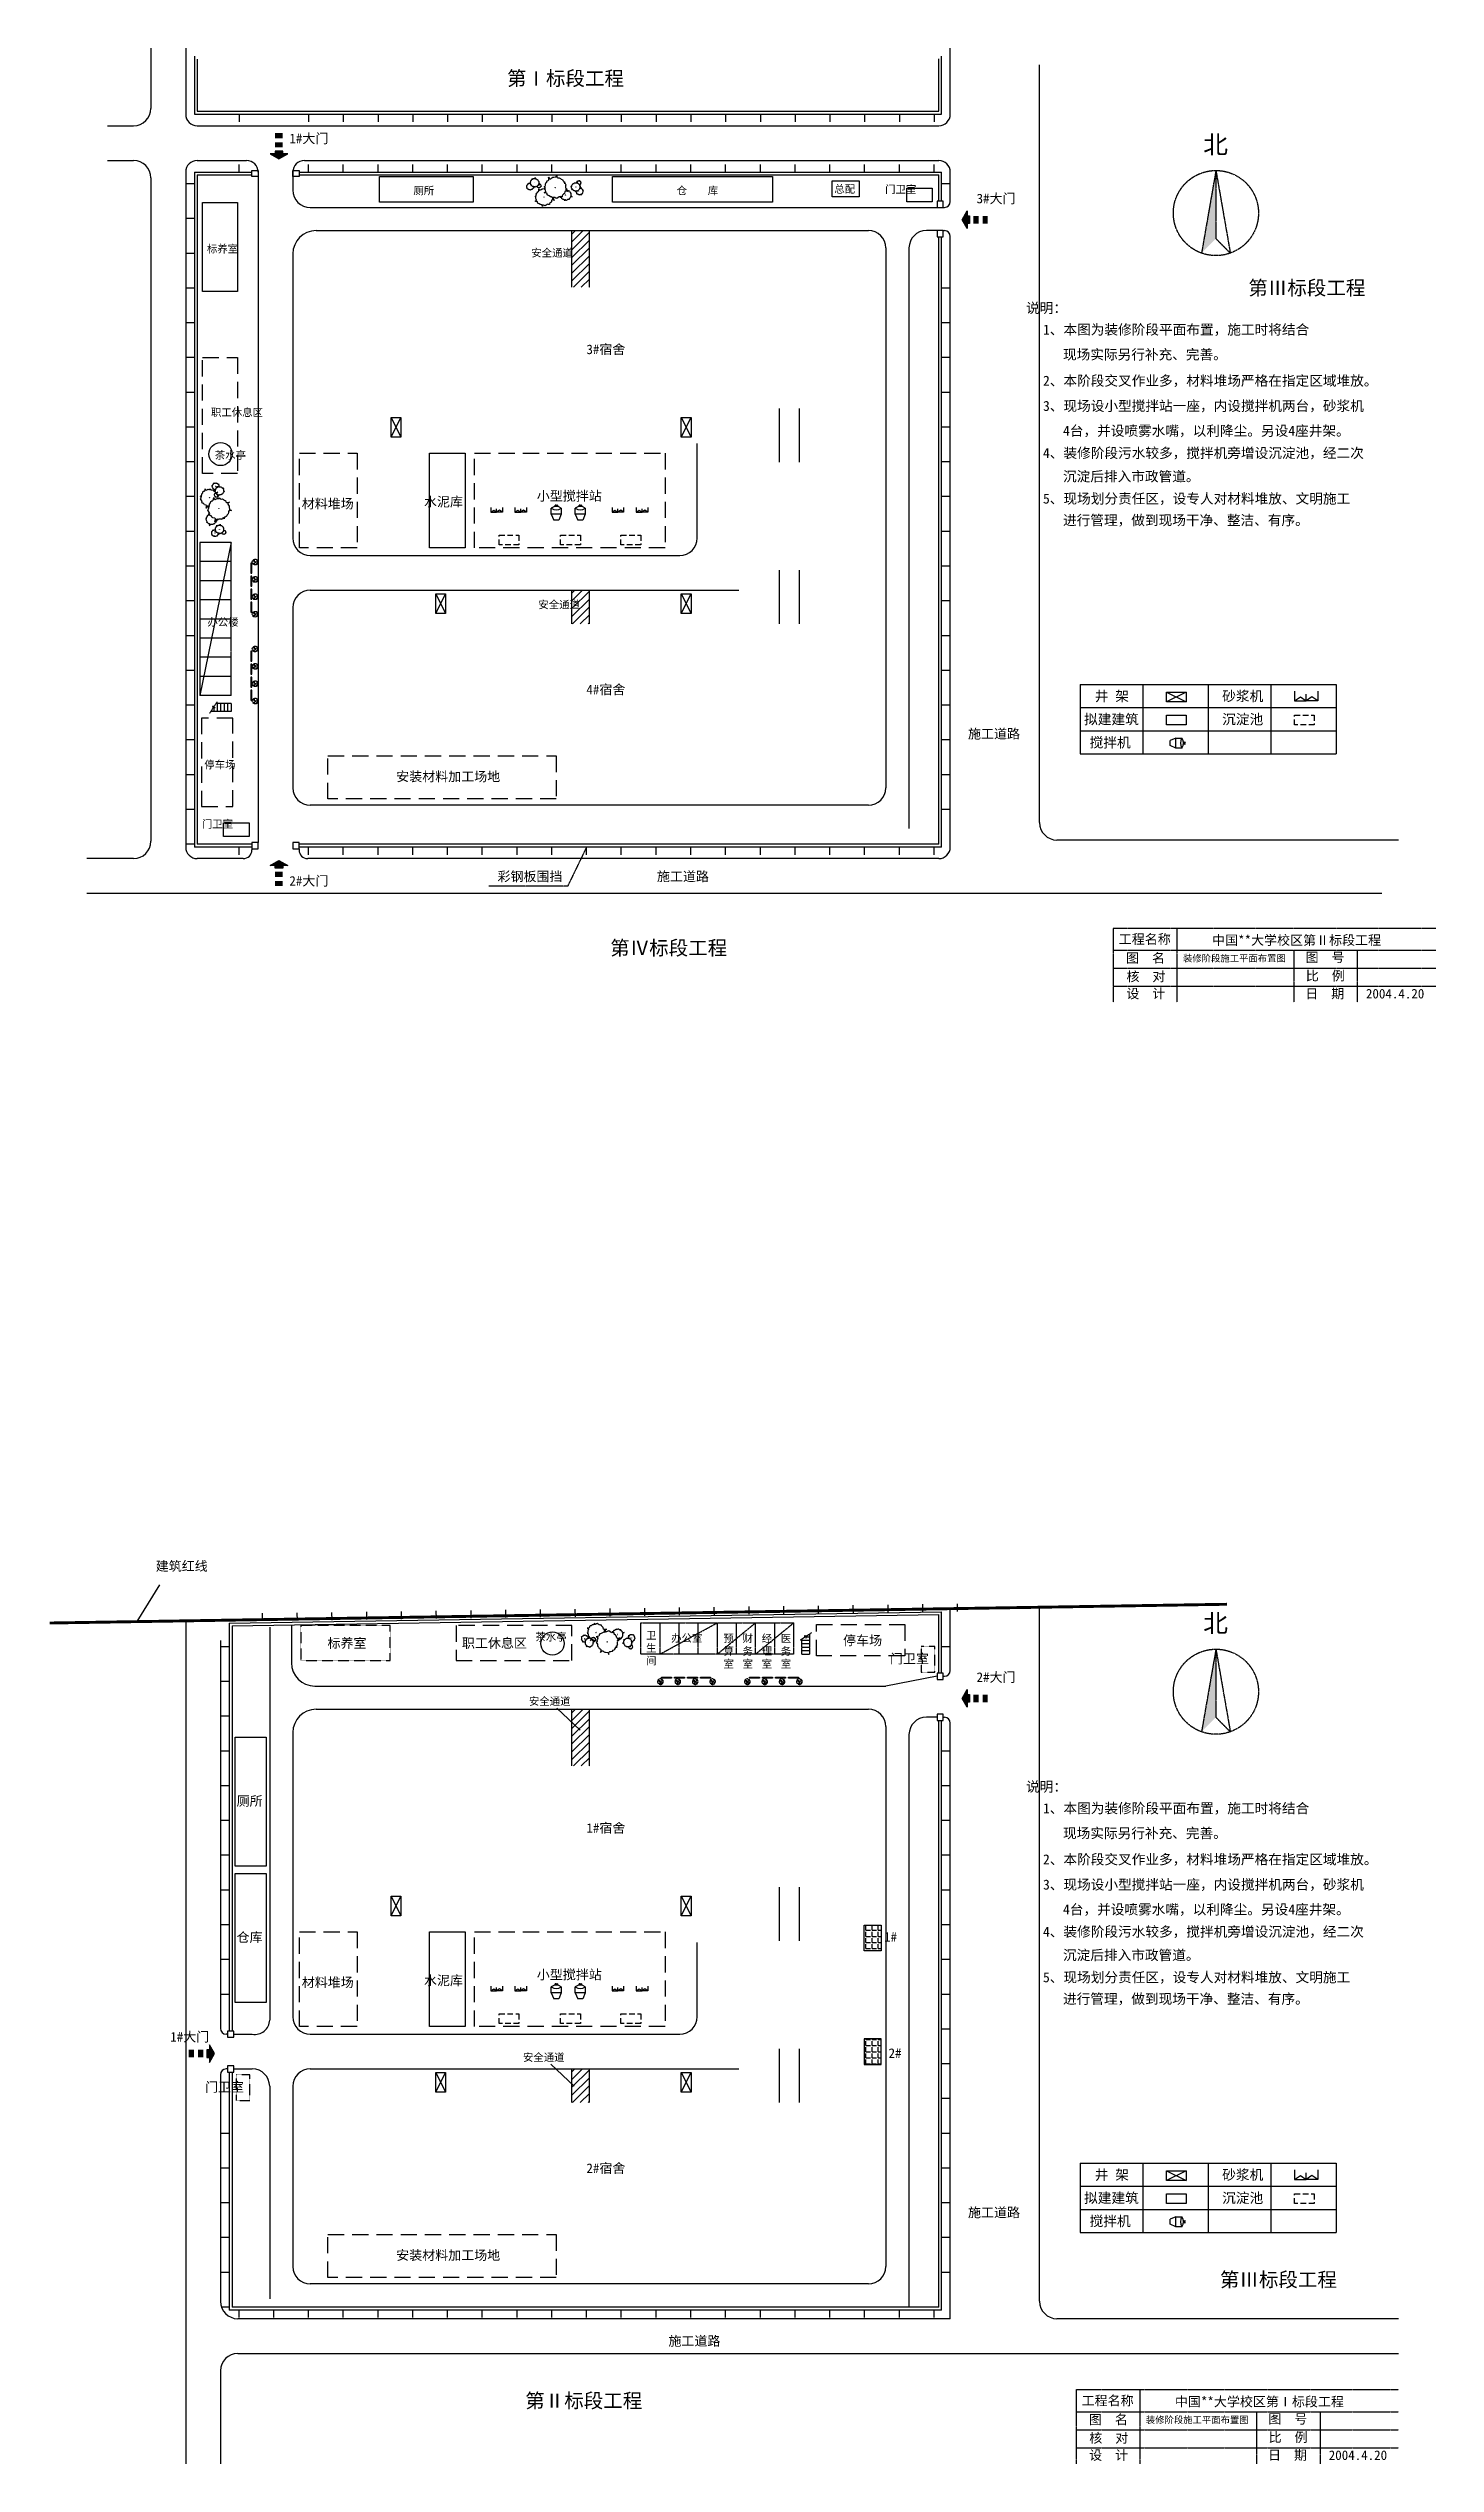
# Model space of a CAD drawing. Extents: x -109435 to 1065231, y 80891 to 497838.
# Drawn here: x 234788 to 474305, y 80891 to 497838 of the extents above; entities that cross this region are included whole.
import ezdxf

# ---------------------------------------------------------------- set-up
doc = ezdxf.new("R2010")
doc.units = 0
for name, pattern in [('CENTER', [50.8, 31.75, -6.35, 6.35, -6.35]), ('DASHED', [19.05, 12.7, -6.35]), ('DASHED2', [9.525, 6.35, -3.175])]:
    doc.linetypes.add(name, pattern=pattern)
doc.layers.get('0').update_dxf_attribs({"linetype": 'CONTINUOUS'})
for name, color, linetype in [('LAYER3', 3, 'CONTINUOUS'), ('周边', 7, 'CONTINUOUS'), ('围墙', 7, 'CONTINUOUS'), ('堆场', 7, 'DASHED'), ('塔吊机械', 1, 'CONTINUOUS'), ('墙基线', 7, 'CONTINUOUS'), ('标注', 7, 'CONTINUOUS'), ('绿化', 3, 'CONTINUOUS'), ('道路', 8, 'CONTINUOUS')]:
    doc.layers.add(name, color=color, linetype=linetype)
doc.styles.add('文字', font='SimSun.ttf')
pattern_1 = [(0, (-552362.3, -1137769.5), (0, 1047.75), [762, -285.75]), (90, (-552362.3, -1137769.5), (-1047.75, 6e-14), [762, -285.75])]
pattern_2 = [(45, (-208139.7, -882519.9), (-673.5192, 673.5192), [])]
pattern_3 = [(45, (-208139.7, -1137769.5), (-673.5192, 673.5192), [])]

msp = doc.modelspace()

# ---------------------------------------------------------------- texts
at = {"linetype": 'CENTER', "style": '文字'}
for s, height, p in [('第Ⅰ标段工程', 2468.38, (313968, 491415.3)), ('1#大门', 1645.59, (276403.4, 481453.9)), ('北', 3134.4, (434165.3, 479645)), ('厕所', 1316.47, (297815.6, 472616.6)), ('仓    库 ', 1316.47, (343257.5, 472616.6)), ('总配', 1316.47, (370477.7, 472889.3)), ('门卫室', 1316.47, (379256.4, 472831.2)), ('3#大门', 1645.59, (395046.2, 471094.5)), ('标养室', 1316.47, (262171.6, 462562.7)), ('安全通道', 1316.47, (318171.5, 461871.1)), ('第Ⅲ标段工程', 2468.38, (441958.2, 455253)), ('3#宿舍', 1645.59, (327688.4, 445050.7)), ('职工休息区', 1316.47, (262867.4, 434327.4)), ('茶水亭', 1316.47, (263525.1, 426954.2)), ('小型搅拌站', 1645.59, (319123.2, 419746.4)), ('材料堆场', 1645.59, (278541.4, 418405)), ('水泥库', 1645.59, (299640.5, 418749.1)), ('安全通道', 1316.47, (319388.2, 401150.7)), ('4#宿舍', 1645.59, (327688.4, 386317.3)), ('施工道路', 1645.59, (393562.6, 378693.6)), ('停车场', 1316.47, (261710.4, 373504.2)), ('安装材料加工场地', 1645.59, (294851.2, 371313.1)), ('门卫室', 1316.47, (261302, 363275.3)), ('2#大门', 1645.59, (276403.4, 353298.3)), ('彩钢板围挡', 1645.59, (312335, 354070.9)), ('施工道路', 1645.59, (339857.1, 354070.9)), ('第Ⅳ标段工程', 2468.38, (331788.5, 341315.2)), ('工程名称', 1645.59, (419593.4, 343253.4)), ('中国**大学校区第Ⅱ标段工程', 1645.586, (435704, 343075.1)), ('核  对', 1645.59, (420923.4, 336793.8)), ('图  名', 1645.59, (420847.7, 339981)), ('装修阶段施工平面布置图', 1151.91, (430684.5, 340174.5)), ('图  号', 1645.59, (451840.7, 340100.9)), ('比  例', 1645.59, (451881.1, 336924.1)), ('设  计', 1645.59, (420898.2, 333847.4)), ('日  期', 1645.59, (451781.5, 333842.6)), ('2004.4.20', 1645.59, (462260.9, 333823.4)), ('建筑红线', 1645.59, (253327.8, 235023.7)), ('北', 3134.4, (434165.3, 224395.4)), ('标养室', 1645.59, (282991.9, 221726.7)), ('职工休息区', 1645.59, (306191.9, 221726.7)), ('茶水亭', 1316.47, (318874.7, 222952)), ('停车场', 1645.59, (372004.8, 222176.2)), ('门卫室', 1645.59, (380090.2, 219029.1)), ('2#大门', 1645.59, (395046.2, 215844.9)), ('安全通道', 1316.47, (317759, 211841.8)), ('厕所', 1645.59, (267292.4, 194467.7)), ('1#宿舍', 1645.59, (327688.4, 189801.1)), ('仓库', 1645.59, (267292.4, 170934.4)), ('1#', 1645.59, (379070.1, 171013)), ('材料堆场', 1645.59, (278541.4, 163155.4)), ('水泥库', 1645.59, (299640.5, 163499.6)), ('小型搅拌站', 1645.59, (319123.2, 164496.8)), ('1#大门', 1645.59, (255849.4, 153762.2)), ('安全通道', 1316.47, (316733.9, 150379.5)), ('2#', 1645.59, (379849.8, 150937.9)), ('门卫室', 1645.59, (261849.4, 145088.3)), ('2#宿舍', 1645.59, (327688.4, 131067.8)), ('施工道路', 1645.59, (393562.6, 123444.1)), ('安装材料加工场地', 1645.59, (294851.2, 116063.5)), ('第Ⅲ标段工程', 2468.38, (437047.6, 111434)), ('施工道路', 1645.59, (341848.7, 101253.2)), ('第Ⅱ标段工程', 2468.38, (317128, 90538.5)), ('工程名称', 1645.59, (413174.5, 90963.5)), ('中国**大学校区第Ⅰ标段工程', 1645.586, (429285.2, 90785.1)), ('图  名', 1645.59, (414428.8, 87691.1)), ('装修阶段施工平面布置图', 1151.91, (424265.6, 87884.6)), ('图  号', 1645.59, (445421.8, 87811)), ('设  计', 1645.59, (414479.3, 81557.5)), ('核  对', 1645.59, (414504.6, 84503.8)), ('比  例', 1645.59, (445462.2, 84634.1)), ('日  期', 1645.59, (445362.7, 81552.7)), ('2004.4.20', 1645.59, (455842, 81533.5))]:
    msp.add_text(s, height=height, dxfattribs=at).set_placement(p)
at = {"linetype": 'CENTER', "char_height": 1316.47, "style": '文字'}
for s, insert, width, attachment_point in [('办公楼', (267638.1, 399458.6), 6475.664, 3), ('卫生间', (337987.4, 224546.6), 1807.07, 1), ('办公室', (342319.8, 224060), 6475.664, 1), ('预算室', (351349.9, 224004.4), 1244.168, 1), ('财务室', (354648.9, 224004.4), 1244.168, 1), ('经理室', (357948, 224004.4), 1244.168, 1), ('医务室', (361246.2, 224004.4), 1244.168, 1)]:
    msp.add_mtext(s, dxfattribs=dict(at, insert=insert, width=width, attachment_point=attachment_point))
at = {"layer": '标注', "ltscale": 500, "style": '文字'}
for s, height, p in [('说明：', 1728.19, (403588, 452147.8)), ('1、本图为装修阶段平面布置，施工时将结合', 1728.193, (406507.2, 448421.2)), ('现场实际另行补充、完善。', 1728.193, (409964.5, 444125.9)), ('2、本阶段交叉作业多，材料堆场严格在指定区域堆放。', 1728.193, (406507.2, 439597.3)), ('3、现场设小型搅拌站一座，内设搅拌机两台，砂浆机', 1728.193, (406507.2, 435247.4)), ('4台，并设喷雾水嘴，以利降尘。另设4座井架。', 1728.193, (409964.5, 430952.2)), ('4、装修阶段污水较多，搅拌机旁增设沉淀池，经二次', 1728.193, (406507.2, 427121.1)), ('5、现场划分责任区，设专人对材料堆放、文明施工', 1728.193, (406507.2, 419246)), ('沉淀后排入市政管道。', 1728.19, (409964.5, 423077.1)), ('进行管理，做到现场干净、整洁、有序。', 1728.193, (409964.5, 415521.3)), ('说明：', 1728.19, (403588, 196898.2)), ('1、本图为装修阶段平面布置，施工时将结合', 1728.193, (406507.2, 193171.6)), ('现场实际另行补充、完善。', 1728.193, (409964.5, 188876.3)), ('2、本阶段交叉作业多，材料堆场严格在指定区域堆放。', 1728.193, (406507.2, 184347.8)), ('3、现场设小型搅拌站一座，内设搅拌机两台，砂浆机', 1728.193, (406507.2, 179997.9)), ('4台，并设喷雾水嘴，以利降尘。另设4座井架。', 1728.193, (409964.5, 175702.6)), ('4、装修阶段污水较多，搅拌机旁增设沉淀池，经二次', 1728.193, (406507.2, 171871.5)), ('沉淀后排入市政管道。', 1728.19, (409964.5, 167827.6)), ('5、现场划分责任区，设专人对材料堆放、文明施工', 1728.193, (406507.2, 163996.5)), ('进行管理，做到现场干净、整洁、有序。', 1728.193, (409964.5, 160271.8))]:
    msp.add_text(s, height=height, dxfattribs=at).set_placement(p)
at = {"layer": '标注', "style": '文字'}
for s, p in [('井 架', (415442.2, 385149.3)), ('砂浆机', (437437.5, 385149.3)), ('拟建建筑', (413592, 381149.3)), ('沉淀池', (437437.5, 381149.3)), ('搅拌机', (414551.9, 377149.3)), ('井 架', (415442.2, 129899.8)), ('砂浆机', (437437.5, 129899.8)), ('拟建建筑', (413592, 125899.8)), ('沉淀池', (437437.5, 125899.8)), ('搅拌机', (414551.9, 121899.8))]:
    msp.add_text(s, height=1734.61, dxfattribs=at).set_placement(p)

# ---------------------------------------------------------------- blocks, each defined once
blk = doc.blocks.new('A$C3C6C44F6')
at = {"layer": '周边'}
h = blk.add_hatch(color=256, dxfattribs=at)
h.paths.add_polyline_path([(1986, 828), (786, 828), (786, 0), (1986, 0)])
h.paths.add_polyline_path([(786, 2266), (786, 1438), (1986, 1438), (1986, 2266)])
h.paths.add_polyline_path([(1986, 2844), (1986, 3244), (2771, 3244), (1386, 4044), (0, 3244), (786, 3244), (786, 2844)])
at = {"layer": '周边', "linetype": 'CONTINUOUS'}
blk.add_lwpolyline([(1986, 3244), (1986, 2844), (786, 2844), (786, 3244), (0, 3244), (1386, 4044), (2771, 3244), (1986, 3244)], dxfattribs=at)
blk = doc.blocks.new('A$C7AB25CB9')
at = {"layer": 'LAYER3'}
for p, q in [((42, 1205), (807, 1177)), ((807, 1177), (99, 1328)), ((994, 266), (219, 274)), ((445, 91), (994, 266)), ((1105, 1773), (1462, 1084)), ((1590, 617), (1120, 0)), ((1287, 60), (1590, 617)), ((1462, 1084), (1415, 1636))]:
    blk.add_line(p, q, dxfattribs=at)
blk.add_circle((924, 873), 200, dxfattribs=at)
for start, end in [(159.4395, 222.050048), (76.775353, 150.943715), (240.418061, 284.142411), (295.356497, 55.354387)]:
    blk.add_arc((897, 885), 913, start, end, dxfattribs=at)
blk = doc.blocks.new('CLUMP_OF_TREES_OR_BUSHES_-')
for points in [[(-10.993, 56.487), (-9.228, 58.426), (-10.144, 63.512), (-8.923, 67.033), (-3.43, 69.772), (2.673, 72.119), (-2.82, 71.728), (-10.449, 71.728), (-13.195, 74.075), (-13.806, 83.073), (-16.857, 86.594), (-22.045, 92.071), (-22.961, 94.81), (-22.656, 98.722), (-28.759, 100.678), (-31.811, 99.113), (-35.472, 101.461), (-45.543, 109.676), (-49.815, 108.503), (-55.308, 106.155), (-59.58, 106.938), (-60.801, 113.98), (-63.242, 104.982), (-67.209, 106.938), (-70.872, 104.59), (-74.839, 104.982), (-80.637, 101.461), (-86.435, 101.069), (-90.402, 97.548), (-90.402, 94.419), (-93.454, 90.898), (-98.947, 90.115), (-105.66, 90.115), (-101.083, 87.768), (-98.031, 82.682), (-100.778, 77.596), (-103.829, 74.466), (-103.219, 69.772), (-104.134, 65.077), (-108.102, 62.73), (-104.439, 60.774), (-102.609, 55.297), (-103.829, 50.211), (-102.303, 44.342), (-98.947, 41.995), (-98.031, 38.865), (-98.031, 34.953), (-93.148, 32.606), (-90.707, 29.476), (-91.317, 22.434), (-93.454, 17.348), (-89.487, 21.26), (-85.519, 23.999), (-82.468, 23.216), (-78.806, 19.304), (-74.228, 15.783), (-69.956, 15.392), (-59.886, 12.653), (-58.254, 7.074)], [(59.448, 5.262), (60.936, 4.858), (62.652, -1.011), (63.415, 4.858), (64.178, 5.836), (66.848, 6.814), (69.709, 6.569), (73.905, 7.792), (76.385, 9.748), (79.627, 10.237), (81.153, 12.438), (84.014, 15.127), (84.205, 17.084), (85.158, 17.573), (88.591, 16.839), (85.73, 20.262), (88.591, 20.751), (89.545, 21.974), (90.689, 24.174), (91.452, 24.663), (90.499, 25.886), (91.261, 31.999), (92.596, 33.466), (92.024, 36.645), (92.787, 38.845), (96.22, 40.557), (100.035, 42.024), (96.602, 41.779), (91.834, 41.779), (90.117, 43.246), (89.736, 48.871), (87.828, 51.071), (84.586, 54.494), (84.014, 56.206), (84.205, 58.651), (80.39, 59.873), (78.483, 58.895), (76.194, 60.362), (69.9, 65.497), (67.23, 64.764), (63.797, 63.297), (61.126, 63.786), (60.364, 68.187), (58.838, 62.563), (56.358, 63.786), (54.07, 62.319), (51.59, 62.563), (47.966, 60.362), (44.343, 60.118), (41.863, 57.917), (41.863, 55.961), (39.956, 53.761), (36.523, 53.272), (32.327, 53.272), (35.187, 51.805), (36.641, 49.381)]]:
    blk.add_lwpolyline(points)
for points in [[(-4.577, 66.508), (-7.629, 55.261), (-12.588, 57.706), (-17.166, 54.772), (-22.125, 55.261), (-29.372, 50.86), (-36.62, 50.371), (-41.579, 45.969), (-41.579, 42.057), (-45.393, 37.656), (-52.259, 36.678), (-60.651, 36.678), (-54.93, 33.743), (-51.115, 27.386), (-54.548, 21.029), (-58.363, 17.116), (-57.6, 11.248), (-58.744, 5.38), (-63.703, 2.446), (-59.126, 0), (-56.837, -6.846), (-58.363, -13.203), (-56.455, -20.539), (-52.259, -23.473), (-51.115, -27.385), (-51.115, -32.275), (-45.012, -35.21), (-41.96, -39.122), (-42.723, -47.924), (-45.393, -54.282), (-40.434, -49.391), (-35.475, -45.968), (-31.661, -46.946), (-27.083, -51.837), (-21.362, -56.238), (-16.021, -56.727), (-3.433, -60.15), (0, -71.887), (1.526, -60.15), (3.052, -58.194), (8.392, -56.238), (14.114, -56.727), (22.506, -54.282), (27.465, -50.369), (33.949, -49.391), (37.001, -44.99), (42.723, -39.611), (43.104, -35.699), (45.012, -34.721), (51.878, -36.188), (46.156, -29.341), (51.878, -28.363), (53.785, -25.918), (56.074, -21.517), (57.6, -20.539), (55.692, -18.094), (57.218, -5.868), (59.888, -2.934), (58.744, 3.424), (60.27, 7.825), (67.136, 11.248), (74.765, 14.182), (67.899, 13.693), (58.363, 13.693), (54.93, 16.627), (54.167, 27.875), (50.352, 32.276), (43.867, 39.123), (42.723, 42.546), (43.104, 47.436), (35.475, 49.882), (31.661, 47.925), (27.083, 50.86), (14.495, 61.129), (9.155, 59.662), (2.289, 56.728), (-3.052, 57.706)], [(-58.055, 61.947), (-58.97, 60.774), (-57.139, 60.774)], [(-1.144, 1.468), (-2.289, 0), (0, 0)], [(62.08, 35.667), (61.508, 34.933), (62.652, 34.933)]]:
    blk.add_lwpolyline(points, close=True)
blk = doc.blocks.new('7')
at = {"layer": '塔吊机械', "ltscale": 100}
for p, q in [((-768, 863), (-1790, 418)), ((-1790, -418), (-1790, 418)), ((-768, -863), (-768, 863)), ((-768, 863), (253, 863)), ((551, -138), (551, 132)), ((599, 180), (769, 180)), ((651, -29), (651, 23)), ((769, 71), (699, 71)), ((817, 132), (817, 119)), ((-768, -863), (-1790, -418)), ((253, -863), (-768, -863)), ((769, -186), (599, -186)), ((769, -77), (699, -77)), ((817, -125), (817, -138))]:
    blk.add_line(p, q, dxfattribs=at)
at = {"layer": '塔吊机械'}
for centre, radius, start, end in [((1597, 0), 1597, 147.30796, 212.69204), ((-848, 0), 1399, 321.93184, 38.06816), ((599, 132), 48, 90, 180), ((699, 23), 48, 90, 180), ((769, 132), 48, 0, 90), ((769, 119), 48, 270, 0), ((599, -138), 48, 180, 270), ((699, -29), 48, 180, 270), ((769, -125), 48, 0, 90), ((769, -138), 48, 270, 0)]:
    blk.add_arc(centre, radius, start, end, dxfattribs=at)

# ---------------------------------------------------------------- hatches: boundary and pattern name
at = {"linetype": 'CENTER'}
for points in [[(436362.8, 476745.8), (433879.5, 462483.2), (436362.8, 464989.6)], [(436362.8, 221496.2), (433879.5, 207233.6), (436362.8, 209740)]]:
    msp.add_hatch(color=256, dxfattribs=at).paths.add_polyline_path(points)
at = {"layer": '周边'}
h = msp.add_hatch(dxfattribs=at)
h.set_pattern_fill('ANGLE', color=256, scale=150, style=0)
h.set_pattern_definition(pattern_1)
h.paths.add_polyline_path([(378579.8, 173840.7), (375657.8, 173840.7), (375657.8, 169438.1), (378579.8, 169438.1)])
h = msp.add_hatch(dxfattribs=at)
h.set_pattern_fill('ANGLE', color=256, scale=150, style=0)
h.set_pattern_definition(pattern_1)
h.paths.add_polyline_path([(375657.8, 149801.5), (378579.8, 149801.5), (378579.8, 154204.1), (375657.8, 154204.1)])
h.paths.add_polyline_path([(379449.8, 150537.9), (382590.2, 150537.9), (382590.2, 152937.7), (379449.8, 152937.7)], flags=9)
at = {"layer": '绿化', "ltscale": 8000}
h = msp.add_hatch(dxfattribs=at)
h.set_pattern_fill('ANSI31', color=256, scale=300, style=0)
h.set_pattern_definition(pattern_2)
h.paths.add_polyline_path([(325190.5, 456605.7), (328190.5, 456605.7), (328190.5, 464179), (326877.6, 466370.6), (325190.5, 466370.6)])
h.paths.add_polyline_path([(328190.5, 466370.6), (326877.6, 466370.6), (328190.5, 464179)], flags=17)
h.paths.add_polyline_path([(326790.5, 462182.4), (329590.5, 462182.4), (329590.5, 461282.4), (326790.5, 461282.4)], flags=9)
h = msp.add_hatch(dxfattribs=at)
h.set_pattern_fill('ANSI31', color=256, scale=300, style=0)
h.set_pattern_definition(pattern_2)
h.paths.add_polyline_path([(325190.5, 398505.7), (328190.5, 398505.7), (328190.5, 404283.3), (325190.5, 404283.3)])
h = msp.add_hatch(dxfattribs=at)
h.set_pattern_fill('ANSI31', color=256, scale=300, style=0)
h.set_pattern_definition(pattern_3)
h.paths.add_polyline_path([(325190.5, 201356.1), (328190.5, 201356.1), (328190.5, 208929.4), (326877.6, 211121.1), (325190.5, 211121.1)])
h.paths.add_polyline_path([(328190.5, 211121.1), (326877.6, 211121.1), (328190.5, 208929.4)], flags=17)
h.paths.add_polyline_path([(326790.5, 206932.9), (329590.5, 206932.9), (329590.5, 206032.9), (326790.5, 206032.9)], flags=9)
h = msp.add_hatch(dxfattribs=at)
h.set_pattern_fill('ANSI31', color=256, scale=300, style=0)
h.set_pattern_definition(pattern_3)
h.paths.add_polyline_path([(325190.5, 143256.1), (328190.5, 143256.1), (328190.5, 149033.7), (325190.5, 149033.7)])

# ---------------------------------------------------------------- linework, layer by layer
at = {"linetype": 'CENTER'}
for p, q in [((436362.8, 476745.8), (433879.5, 462483.2)), ((436362.8, 476745.8), (438846.1, 462483.2)), ((436362.8, 476745.8), (436362.8, 464989.6)), ((438846.1, 462483.2), (436362.8, 464989.6)), ((266338.3, 386122.5), (266338.3, 399322.5)), ((263262.1, 384015.4), (262640.4, 383066)), ((263106.5, 384206.2), (263581.8, 384013.5)), ((263386.7, 384205.6), (263106.5, 384206.2)), ((263581.8, 384013.5), (263262.1, 384015.4)), ((263338.3, 384131.7), (263338.3, 383373.8)), ((263936.9, 385045.8), (263386.7, 384205.6)), ((266338.3, 384748.2), (263742, 384748.2)), ((263938.3, 384748.2), (263938.3, 383373.8)), ((264538.3, 384748.2), (264538.3, 383373.8)), ((265138.3, 384748.2), (265138.3, 383373.8)), ((265738.3, 384748.2), (265738.3, 383373.8)), ((266338.3, 384748.2), (266338.3, 383373.8)), ((266338.3, 383373.8), (262842, 383373.8)), ((327713.9, 359957.7), (324457.4, 353231.6)), ((324457.4, 353231.6), (310832.6, 353231.6)), ((418650.6, 345960.5), (474304.8, 345960.5)), ((418650.6, 345960.5), (418650.6, 333181.2)), ((418650.6, 342149.8), (474304.8, 342149.8)), ((429627.6, 345960.5), (429627.6, 333181.2)), ((449813.1, 342149.8), (449813.1, 333181.2)), ((460765.5, 342149.8), (460765.5, 333181.2)), ((418650.6, 339051.4), (474304.8, 339051.4)), ((418650.6, 335915.5), (474304.8, 335915.5)), ((337099, 226050), (350299, 226050)), ((337099, 220650), (337099, 226050)), ((340399, 220650), (340399, 226050)), ((340399, 220650), (350299, 226050)), ((343699, 220650), (343699, 226050)), ((346999, 220650), (346999, 226050)), ((350299, 226050), (363499, 226050)), ((350299, 220650), (356899, 226050)), ((350299, 220650), (350299, 226050)), ((350299, 220650), (350299, 226050)), ((353599, 220650), (353599, 226050)), ((356899, 220650), (363499, 226050)), ((356899, 220650), (356899, 226050)), ((360199, 220650), (360199, 226050)), ((363499, 220650), (363499, 226050)), ((364575.7, 223051.4), (365415.9, 223601.6)), ((364873.3, 220650), (364873.3, 223246.3)), ((364873.3, 223050), (366247.7, 223050)), ((364873.3, 222450), (366247.7, 222450)), ((364873.3, 221850), (366247.7, 221850)), ((364873.3, 221250), (366247.7, 221250)), ((365415.3, 223881.8), (365608, 223406.5)), ((365415.9, 223601.6), (365415.3, 223881.8)), ((365489.8, 223650), (366247.7, 223650)), ((365606.1, 223726.2), (366555.4, 224347.8)), ((365608, 223406.5), (365606.1, 223726.2)), ((366247.7, 220650), (366247.7, 224146.3)), ((436362.8, 221496.2), (433879.5, 207233.6)), ((436362.8, 221496.2), (438846.1, 207233.6)), ((436362.8, 221496.2), (436362.8, 209740)), ((350299, 220650), (337099, 220650)), ((363499, 220650), (350299, 220650)), ((364873.3, 220650), (366247.7, 220650)), ((438846.1, 207233.6), (436362.8, 209740)), ((412231.7, 93670.6), (467886, 93670.6)), ((412231.7, 93670.6), (412231.7, 80891.3)), ((423208.8, 93670.6), (423208.8, 80891.3)), ((412231.7, 89859.9), (467886, 89859.9)), ((443394.2, 89859.9), (443394.2, 80891.3)), ((454346.6, 89859.9), (454346.6, 80891.3)), ((412231.7, 86761.4), (467886, 86761.4)), ((412231.7, 83625.6), (467886, 83625.6))]:
    msp.add_line(p, q, dxfattribs=at)
for p, q in [((325190.5, 456605.7), (325190.5, 466370.6)), ((328190.5, 456605.7), (328190.5, 466370.6)), ((266338.3, 412522.5), (260938.3, 386122.5)), ((260938.3, 412522.5), (260938.3, 399322.5)), ((266338.3, 412522.5), (260938.3, 412522.5)), ((266338.3, 409222.5), (260938.3, 409222.5)), ((266338.3, 399322.5), (266338.3, 412522.5)), ((266338.3, 405922.5), (260938.3, 405922.5)), ((266338.3, 402622.5), (260938.3, 402622.5)), ((325190.5, 398505.7), (325190.5, 404283.3)), ((328190.5, 398505.7), (328190.5, 404283.3)), ((260938.3, 399322.5), (260938.3, 386122.5)), ((266338.3, 399322.5), (260938.3, 399322.5)), ((266338.3, 399322.5), (260938.3, 399322.5)), ((266338.3, 396022.5), (260938.3, 396022.5)), ((266338.3, 392722.5), (260938.3, 392722.5)), ((266338.3, 389422.5), (260938.3, 389422.5)), ((266338.3, 386122.5), (260938.3, 386122.5)), ((325190.5, 201356.1), (325190.5, 211121.1)), ((328190.5, 201356.1), (328190.5, 211121.1)), ((325190.5, 143256.1), (325190.5, 149033.7)), ((328190.5, 143256.1), (328190.5, 149033.7))]:
    msp.add_line(p, q)
at = {"ltscale": 100}
for p, q in [((235038, 226010.1), (438250.1, 229246.6)), ((266005.5, 226003.2), (389003.1, 227962.2)), ((266505.5, 225511.1), (388503.1, 227454.2))]:
    msp.add_line(p, q, dxfattribs=at)
at = {"linetype": 'CENTER'}
for centre in [(436362.8, 469398.3), (436362.8, 214148.7)]:
    msp.add_circle(centre, 7347.5, dxfattribs=at)
at = {"layer": '周边'}
for p, q in [((412918.2, 388022.3), (457125.6, 388022.3)), ((412918.2, 388022.3), (412918.2, 384022.3)), ((423755.4, 388022.3), (423755.4, 384022.3)), ((435021.9, 388022.3), (435021.9, 384022.3)), ((445859.1, 388022.3), (445859.1, 376022.3)), ((457125.6, 388022.3), (457125.6, 384022.3)), ((412918.2, 384022.3), (457125.6, 384022.3)), ((412918.2, 384022.3), (412918.2, 376022.3)), ((423755.4, 384022.3), (423755.4, 376022.3)), ((435021.9, 384022.3), (435021.9, 376022.3)), ((457125.6, 384022.3), (457125.6, 376022.3)), ((412918.2, 380022.3), (435021.9, 380022.3)), ((435021.9, 380022.3), (457125.6, 380022.3)), ((412918.2, 376022.3), (457125.6, 376022.3)), ((326587.8, 207531.8), (322582, 211338.3)), ((325562.7, 146069.6), (321557, 149876.1))]:
    msp.add_line(p, q, dxfattribs=at)
for points in [[(291977.3, 475686.3), (308117.4, 475686.3), (308117.4, 471252), (291977.3, 471252)], [(332218.1, 475686.3), (359795.6, 475686.3), (359795.6, 471252), (332218.1, 471252)], [(267424.5, 471240.5), (267424.5, 455840.7), (261424.5, 455840.7), (261424.5, 471240.5)], [(370131.8, 474940.4), (374775.6, 474940.4), (374775.6, 472207.7), (370131.8, 472207.7)], [(387399.9, 471363.3), (382998.9, 471363.3), (382998.9, 473702.2), (387399.9, 473702.2)], [(300620.9, 427938.2), (306735.4, 427938.2), (306735.4, 411596.5), (300620.9, 411596.5)], [(269445.5, 361807.3), (265044.6, 361807.3), (265044.6, 364146.2), (269445.5, 364146.2)], [(272375.8, 184036.3), (267061.2, 184036.3), (267061.2, 206301.8), (272375.8, 206301.8)], [(272375.8, 160503), (267061.2, 160503), (267061.2, 182768.5), (272375.8, 182768.5)], [(300620.9, 172688.7), (306735.4, 172688.7), (306735.4, 156346.9), (300620.9, 156346.9)], [(375657.8, 173840.7), (378579.8, 173840.7), (378579.8, 169438.1), (375657.8, 169438.1)], [(375657.8, 149801.5), (378579.8, 149801.5), (378579.8, 154204.1), (375657.8, 154204.1)]]:
    msp.add_lwpolyline(points, close=True, dxfattribs=at)
at = {"layer": '周边', "color": 4, "linetype": 'DASHED2', "ltscale": 150}
for points in [[(312625.5, 413792.1), (316038.4, 413792.1), (316038.4, 412111.8), (312625.5, 412111.8)], [(323229.1, 413792.1), (326642, 413792.1), (326642, 412111.8), (323229.1, 412111.8)], [(333642.8, 413792.1), (337055.6, 413792.1), (337055.6, 412111.8), (333642.8, 412111.8)], [(449938.7, 382719.2), (453351.6, 382719.2), (453351.6, 381038.9), (449938.7, 381038.9)]]:
    msp.add_lwpolyline(points, close=True, dxfattribs=at)
at = {"layer": '围墙'}
for p, q in [((260005.5, 496490), (260005.5, 486461.5)), ((389003.1, 486461.5), (389003.1, 496500.7)), ((260505.5, 495990), (260505.5, 486961.5)), ((388503.1, 486961.5), (388503.1, 496000.7)), ((260005.5, 486461.5), (389003.1, 486461.5)), ((260505.5, 486961.5), (388503.1, 486961.5)), ((267713.9, 486461.5), (267713.9, 485140.8)), ((279713.9, 486461.5), (279713.9, 485140.8)), ((285713.9, 486461.5), (285713.9, 485140.8)), ((291713.9, 486461.5), (291713.9, 485140.8)), ((297713.9, 486461.5), (297713.9, 485140.8)), ((303713.9, 486461.5), (303713.9, 485140.8)), ((309713.9, 486461.5), (309713.9, 485140.8)), ((315713.9, 486461.5), (315713.9, 485140.8)), ((321713.9, 486461.5), (321713.9, 485140.8)), ((327713.9, 486461.5), (327713.9, 485140.8)), ((333713.9, 486461.5), (333713.9, 485140.8)), ((339713.9, 486461.5), (339713.9, 485140.8)), ((345713.9, 486461.5), (345713.9, 485140.8)), ((351713.9, 486461.5), (351713.9, 485140.8)), ((357713.9, 486461.5), (357713.9, 485140.8)), ((363713.9, 486461.5), (363713.9, 485140.8)), ((369713.9, 486461.5), (369713.9, 485140.8)), ((375713.9, 486461.5), (375713.9, 485140.8)), ((381713.9, 486461.5), (381713.9, 485140.8)), ((387713.9, 486461.5), (387713.9, 485140.8)), ((260005.5, 476470.7), (260005.5, 359957.7)), ((260005.5, 476470.7), (269938.9, 476470.7)), ((260505.5, 475970.7), (260505.5, 360457.7)), ((260505.5, 475970.7), (269938.9, 475970.7)), ((267713.9, 476470.7), (267713.9, 477791.4)), ((278072.1, 476470.7), (389003.1, 476470.7)), ((278072.1, 475970.7), (388503.1, 475970.7)), ((279713.9, 476470.7), (279713.9, 477791.4)), ((285713.9, 476470.7), (285713.9, 477791.4)), ((291713.9, 476470.7), (291713.9, 477791.4)), ((297713.9, 476470.7), (297713.9, 477791.4)), ((303713.9, 476470.7), (303713.9, 477791.4)), ((309713.9, 476470.7), (309713.9, 477791.4)), ((315713.9, 476470.7), (315713.9, 477791.4)), ((321713.9, 476470.7), (321713.9, 477791.4)), ((327713.9, 476470.7), (327713.9, 477791.4)), ((333713.9, 476470.7), (333713.9, 477791.4)), ((339713.9, 476470.7), (339713.9, 477791.4)), ((345713.9, 476470.7), (345713.9, 477791.4)), ((351713.9, 476470.7), (351713.9, 477791.4)), ((357713.9, 476470.7), (357713.9, 477791.4)), ((363713.9, 476470.7), (363713.9, 477791.4)), ((369713.9, 476470.7), (369713.9, 477791.4)), ((375713.9, 476470.7), (375713.9, 477791.4)), ((381713.9, 476470.7), (381713.9, 477791.4)), ((387713.9, 476470.7), (387713.9, 477791.4)), ((388503.1, 471437.2), (388503.1, 475970.7)), ((389003.1, 471437.2), (389003.1, 476470.7)), ((258684.8, 474503.7), (260005.5, 474503.7)), ((389003.1, 474503.7), (390323.8, 474503.7)), ((258684.8, 468503.7), (260005.5, 468503.7)), ((388503.1, 360457.7), (388503.1, 465304.1)), ((389003.1, 359957.7), (389003.1, 465304.1)), ((258684.8, 462503.7), (260005.5, 462503.7)), ((258684.8, 456503.7), (260005.5, 456503.7)), ((389003.1, 456503.7), (390323.8, 456503.7)), ((258684.8, 450503.7), (260005.5, 450503.7)), ((389003.1, 450503.7), (390323.8, 450503.7)), ((258684.8, 444503.7), (260005.5, 444503.7)), ((389003.1, 444503.7), (390323.8, 444503.7)), ((258684.8, 438503.7), (260005.5, 438503.7)), ((389003.1, 438503.7), (390323.8, 438503.7)), ((258684.8, 432503.7), (260005.5, 432503.7)), ((389003.1, 432503.7), (390323.8, 432503.7)), ((258684.8, 426503.7), (260005.5, 426503.7)), ((389003.1, 426503.7), (390323.8, 426503.7)), ((258684.8, 420503.7), (260005.5, 420503.7)), ((389003.1, 420503.7), (390323.8, 420503.7)), ((258684.8, 414503.7), (260005.5, 414503.7)), ((389003.1, 414503.7), (390323.8, 414503.7)), ((258684.8, 408503.7), (260005.5, 408503.7)), ((389003.1, 408503.7), (390323.8, 408503.7)), ((258684.8, 402503.7), (260005.5, 402503.7)), ((389003.1, 402503.7), (390323.8, 402503.7)), ((258684.8, 396503.7), (260005.5, 396503.7)), ((389003.1, 396503.7), (390323.8, 396503.7)), ((258684.8, 390503.7), (260005.5, 390503.7)), ((389003.1, 390503.7), (390323.8, 390503.7)), ((258684.8, 384503.7), (260005.5, 384503.7)), ((389003.1, 384503.7), (390323.8, 384503.7)), ((258684.8, 378503.7), (260005.5, 378503.7)), ((389003.1, 378503.7), (390323.8, 378503.7)), ((389003.1, 378503.7), (390323.8, 378503.7)), ((258684.8, 372503.7), (260005.5, 372503.7)), ((389003.1, 372503.7), (390323.8, 372503.7)), ((389003.1, 372503.7), (390323.8, 372503.7)), ((258684.8, 366503.7), (260005.5, 366503.7)), ((389003.1, 366503.7), (390323.8, 366503.7)), ((389003.1, 366503.7), (390323.8, 366503.7)), ((258684.8, 360503.7), (260005.5, 360503.7)), ((269938.9, 359957.7), (260005.5, 359957.7)), ((269938.9, 360457.7), (260505.5, 360457.7)), ((267713.9, 358637), (267713.9, 359957.7)), ((388503.1, 360457.7), (278072.1, 360457.7)), ((389003.1, 359957.7), (278072.1, 359957.7)), ((279713.9, 358637), (279713.9, 359957.7)), ((285713.9, 358637), (285713.9, 359957.7)), ((291713.9, 358637), (291713.9, 359957.7)), ((297713.9, 358637), (297713.9, 359957.7)), ((303713.9, 358637), (303713.9, 359957.7)), ((309713.9, 358637), (309713.9, 359957.7)), ((315713.9, 358637), (315713.9, 359957.7)), ((321713.9, 358637), (321713.9, 359957.7)), ((327713.9, 358637), (327713.9, 359957.7)), ((333713.9, 358637), (333713.9, 359957.7)), ((339713.9, 358637), (339713.9, 359957.7)), ((345713.9, 358637), (345713.9, 359957.7)), ((351713.9, 358637), (351713.9, 359957.7)), ((357713.9, 358637), (357713.9, 359957.7)), ((363713.9, 358637), (363713.9, 359957.7)), ((369713.9, 358637), (369713.9, 359957.7)), ((375713.9, 358637), (375713.9, 359957.7)), ((381713.9, 358637), (381713.9, 359957.7)), ((387713.9, 358637), (387713.9, 359957.7)), ((250154.8, 226250.8), (254045.7, 232611.7)), ((391772.3, 228006.3), (391754.2, 229326.9)), ((266005.5, 226003.2), (266005.5, 155567)), ((266505.5, 225511.1), (266505.5, 155567)), ((271783.6, 226361.4), (271765.5, 227682)), ((277783, 226443.6), (277764.9, 227764.2)), ((283782.4, 226525.9), (283764.3, 227846.5)), ((289781.9, 226608.1), (289763.8, 227928.7)), ((295781.3, 226690.4), (295763.2, 228011)), ((301780.7, 226772.6), (301762.6, 228093.2)), ((307780.2, 226854.9), (307762.1, 228175.5)), ((313779.6, 226937.1), (313761.5, 228257.7)), ((319779, 227019.4), (319760.9, 228340)), ((325778.5, 227101.6), (325760.4, 228422.2)), ((331777.9, 227183.8), (331759.8, 228504.4)), ((337777.4, 227266.1), (337759.3, 228586.7)), ((343776.8, 227348.3), (343758.7, 228668.9)), ((349776.2, 227430.6), (349758.1, 228751.2)), ((355775.7, 227512.8), (355757.6, 228833.4)), ((361775.1, 227595.1), (361757, 228915.7)), ((367774.5, 227677.3), (367756.4, 228997.9)), ((373774, 227759.6), (373755.9, 229080.2)), ((379773.4, 227841.8), (379755.3, 229162.4)), ((385772.8, 227924.1), (385754.7, 229244.6)), ((388503.1, 217343), (388503.1, 227454.2)), ((389003.1, 217343), (389003.1, 227962.2)), ((264684.8, 221967.1), (266005.5, 221967.1)), ((389003.1, 221967.1), (390323.8, 221967.1)), ((264684.8, 215967.1), (266005.5, 215967.1)), ((264684.8, 209967.1), (266005.5, 209967.1)), ((388503.1, 107921.1), (388503.1, 209209.9)), ((389003.1, 107421.1), (389003.1, 209209.9)), ((264684.8, 203967.1), (266005.5, 203967.1)), ((389003.1, 203967.1), (390323.8, 203967.1)), ((264684.8, 197967.1), (266005.5, 197967.1)), ((389003.1, 197967.1), (390323.8, 197967.1)), ((264684.8, 191967.1), (266005.5, 191967.1)), ((389003.1, 191967.1), (390323.8, 191967.1)), ((264684.8, 185967.1), (266005.5, 185967.1)), ((389003.1, 185967.1), (390323.8, 185967.1)), ((264684.8, 179967.1), (266005.5, 179967.1)), ((389003.1, 179967.1), (390323.8, 179967.1)), ((264684.8, 173967.1), (266005.5, 173967.1)), ((389003.1, 173967.1), (390323.8, 173967.1)), ((264684.8, 167967.1), (266005.5, 167967.1)), ((389003.1, 167967.1), (390323.8, 167967.1)), ((264684.8, 161967.1), (266005.5, 161967.1)), ((389003.1, 161967.1), (390323.8, 161967.1)), ((389003.1, 155967.1), (390323.8, 155967.1)), ((266005.5, 148500.4), (266005.5, 107421.1)), ((266505.5, 148500.4), (266505.5, 107921.1)), ((389003.1, 149967.1), (390323.8, 149967.1)), ((266005.5, 144500.4), (266005.5, 107421.1)), ((266505.5, 144500.4), (266505.5, 107921.1)), ((389003.1, 143967.1), (390323.8, 143967.1)), ((264684.8, 137967.1), (266005.5, 137967.1)), ((389003.1, 137967.1), (390323.8, 137967.1)), ((264684.8, 131967.1), (266005.5, 131967.1)), ((389003.1, 131967.1), (390323.8, 131967.1)), ((412918.2, 132772.8), (457125.6, 132772.8)), ((412918.2, 132772.8), (412918.2, 128772.8)), ((423755.4, 132772.8), (423755.4, 128772.8)), ((435021.9, 132772.8), (435021.9, 128772.8)), ((445859.1, 132772.8), (445859.1, 120772.8)), ((457125.6, 132772.8), (457125.6, 128772.8)), ((264684.8, 125967.1), (266005.5, 125967.1)), ((389003.1, 125967.1), (390323.8, 125967.1)), ((389003.1, 125967.1), (390323.8, 125967.1)), ((412918.2, 128772.8), (457125.6, 128772.8)), ((412918.2, 128772.8), (412918.2, 120772.8)), ((423755.4, 128772.8), (423755.4, 120772.8)), ((435021.9, 128772.8), (435021.9, 120772.8)), ((457125.6, 128772.8), (457125.6, 120772.8)), ((412918.2, 124772.8), (435021.9, 124772.8)), ((435021.9, 124772.8), (457125.6, 124772.8)), ((264684.8, 119967.1), (266005.5, 119967.1)), ((389003.1, 119967.1), (390323.8, 119967.1)), ((389003.1, 119967.1), (390323.8, 119967.1)), ((412918.2, 120772.8), (457125.6, 120772.8)), ((264684.8, 113967.1), (266005.5, 113967.1)), ((389003.1, 113967.1), (390323.8, 113967.1)), ((389003.1, 113967.1), (390323.8, 113967.1)), ((264684.8, 107967.1), (266005.5, 107967.1)), ((389003.1, 107421.1), (266005.5, 107421.1)), ((388503.1, 107921.1), (266505.5, 107921.1)), ((267713.9, 106100.4), (267713.9, 107421.1)), ((273713.9, 106100.4), (273713.9, 107421.1)), ((279713.9, 106100.4), (279713.9, 107421.1)), ((285713.9, 106100.4), (285713.9, 107421.1)), ((291713.9, 106100.4), (291713.9, 107421.1)), ((297713.9, 106100.4), (297713.9, 107421.1)), ((303713.9, 106100.4), (303713.9, 107421.1)), ((309713.9, 106100.4), (309713.9, 107421.1)), ((315713.9, 106100.4), (315713.9, 107421.1)), ((321713.9, 106100.4), (321713.9, 107421.1)), ((327713.9, 106100.4), (327713.9, 107421.1)), ((333713.9, 106100.4), (333713.9, 107421.1)), ((339713.9, 106100.4), (339713.9, 107421.1)), ((345713.9, 106100.4), (345713.9, 107421.1)), ((351713.9, 106100.4), (351713.9, 107421.1)), ((357713.9, 106100.4), (357713.9, 107421.1)), ((363713.9, 106100.4), (363713.9, 107421.1)), ((369713.9, 106100.4), (369713.9, 107421.1)), ((375713.9, 106100.4), (375713.9, 107421.1)), ((381713.9, 106100.4), (381713.9, 107421.1)), ((387713.9, 106100.4), (387713.9, 107421.1))]:
    msp.add_line(p, q, dxfattribs=at)
for points in [[(269938.9, 476754.3), (271005.5, 476754.3), (271005.5, 475687.7), (269938.9, 475687.7)], [(277005.5, 476754.3), (278072.1, 476754.3), (278072.1, 475687.7), (277005.5, 475687.7)], [(389290.9, 470370.6), (389290.9, 471437.2), (388224.3, 471437.2), (388224.3, 470370.6)], [(389290.9, 465304.1), (389290.9, 466370.6), (388224.3, 466370.6), (388224.3, 465304.1)], [(269938.9, 359670.9), (271005.5, 359670.9), (271005.5, 360737.5), (269938.9, 360737.5)], [(277005.5, 359670.9), (278072.1, 359670.9), (278072.1, 360737.5), (277005.5, 360737.5)], [(389290.9, 216276.5), (389290.9, 217343), (388224.3, 217343), (388224.3, 216276.5)], [(389290.9, 209209.9), (389290.9, 210276.5), (388224.3, 210276.5), (388224.3, 209209.9)], [(266802.4, 154500.4), (266802.4, 155567), (265735.8, 155567), (265735.8, 154500.4)], [(266802.4, 148500.4), (266802.4, 149567), (265735.8, 149567), (265735.8, 148500.4)]]:
    msp.add_lwpolyline(points, close=True, dxfattribs=at)
at = {"layer": '围墙', "linetype": 'DASHED', "ltscale": 200, "const_width": 500}
msp.add_lwpolyline([(235038, 226010.1), (438250.1, 229246.6)], dxfattribs=at)
at = {"layer": '围墙', "color": 4, "linetype": 'DASHED2', "ltscale": 150}
for points in [[(312625.5, 158542.5), (316038.4, 158542.5), (316038.4, 156862.2), (312625.5, 156862.2)], [(323229.1, 158542.5), (326642, 158542.5), (326642, 156862.2), (323229.1, 156862.2)], [(333642.8, 158542.5), (337055.6, 158542.5), (337055.6, 156862.2), (333642.8, 156862.2)], [(449938.7, 127469.7), (453351.6, 127469.7), (453351.6, 125789.3), (449938.7, 125789.3)]]:
    msp.add_lwpolyline(points, close=True, dxfattribs=at)
at = {"layer": '堆场', "ltscale": 100}
for p, q in [((412918.2, 384022.3), (435021.9, 384022.3)), ((435021.9, 384022.3), (457125.6, 384022.3)), ((412918.2, 128772.8), (435021.9, 128772.8)), ((435021.9, 128772.8), (457125.6, 128772.8))]:
    msp.add_line(p, q, dxfattribs=at)
at = {"layer": '堆场', "ltscale": 220}
for points in [[(267424.5, 444449.1), (267424.5, 424449.1), (261424.5, 424449.1), (261424.5, 444449.1)], [(278130, 427938.2), (288103.3, 427938.2), (288103.3, 411596.5), (278130, 411596.5)], [(308341.5, 427938.2), (341280.7, 427938.2), (341280.7, 411596.5), (308341.5, 411596.5)], [(261248.6, 382226.1), (261248.6, 366975.4), (266648.6, 366975.4), (266648.6, 382226.1)], [(283055.7, 375699.4), (322490.8, 375699.4), (322490.8, 368268.8), (283055.7, 368268.8)], [(305172.4, 219563.7), (325172.4, 219563.7), (325172.4, 225563.7), (305172.4, 225563.7)], [(367395.4, 225739.7), (382646.1, 225739.7), (382646.1, 220339.7), (367395.4, 220339.7)], [(278130, 172688.7), (288103.3, 172688.7), (288103.3, 156346.9), (278130, 156346.9)], [(308341.5, 172688.7), (341280.7, 172688.7), (341280.7, 156346.9), (308341.5, 156346.9)], [(283055.7, 120449.8), (322490.8, 120449.8), (322490.8, 113019.2), (283055.7, 113019.2)]]:
    msp.add_lwpolyline(points, close=True, dxfattribs=at)
at = {"layer": '堆场'}
for points in [[(278381, 219563.7), (293780.8, 219563.7), (293780.8, 225563.7), (278381, 225563.7)], [(387814.2, 217542.7), (387814.2, 221943.7), (385475.2, 221943.7), (385475.2, 217542.7)], [(269573.3, 143601.9), (269573.3, 148002.9), (267234.4, 148002.9), (267234.4, 143601.9)]]:
    msp.add_lwpolyline(points, close=True, dxfattribs=at)
at = {"layer": '塔吊机械', "color": 6, "ltscale": 100}
for p, q in [((293977.4, 430722.8), (295657.8, 434135.7)), ((293977.4, 434135.7), (295657.8, 430722.8)), ((344063.4, 434135.7), (345743.8, 430722.8)), ((344063.4, 430722.8), (345743.8, 434135.7)), ((301672.7, 403696.1), (303353, 400283.3)), ((301672.7, 400283.3), (303353, 403696.1)), ((344063.4, 403696.1), (345743.8, 400283.3)), ((344063.4, 400283.3), (345743.8, 403696.1)), ((427812.5, 386719.2), (431225.4, 385038.9)), ((431225.4, 386719.2), (427812.5, 385038.9)), ((293977.4, 178886.1), (295657.8, 175473.2)), ((293977.4, 175473.2), (295657.8, 178886.1)), ((344063.4, 175473.2), (345743.8, 178886.1)), ((344063.4, 178886.1), (345743.8, 175473.2)), ((301672.7, 145033.7), (303353, 148446.6)), ((301672.7, 148446.6), (303353, 145033.7)), ((344063.4, 145033.7), (345743.8, 148446.6)), ((344063.4, 148446.6), (345743.8, 145033.7)), ((431225.4, 131469.7), (427812.5, 129789.3)), ((427812.5, 131469.7), (431225.4, 129789.3))]:
    msp.add_line(p, q, dxfattribs=at)
at = {"layer": '塔吊机械', "ltscale": 100}
for p, q in [((311179.1, 418598.7), (311179.1, 417765.1)), ((311179.1, 417765.1), (311678.1, 418125.1)), ((311179.1, 417765.1), (312177.1, 417765.1)), ((311678.1, 418125.1), (312177.1, 417765.1)), ((312177.1, 417765.1), (312177.1, 418344.7)), ((312676.1, 418125.1), (312177.1, 417765.1)), ((313175.1, 417765.1), (312177.1, 417765.1)), ((313175.1, 417765.1), (312676.1, 418125.1)), ((313175.1, 418598.7), (313175.1, 417765.1)), ((315352.5, 418598.7), (315352.5, 417765.1)), ((315352.5, 417765.1), (315851.5, 418125.1)), ((315352.5, 417765.1), (316350.5, 417765.1)), ((315851.5, 418125.1), (316350.5, 417765.1)), ((316350.5, 417765.1), (316350.5, 418344.7)), ((316849.5, 418125.1), (316350.5, 417765.1)), ((317348.5, 417765.1), (316350.5, 417765.1)), ((317348.5, 417765.1), (316849.5, 418125.1)), ((317348.5, 418598.7), (317348.5, 417765.1)), ((332113.4, 418598.7), (332113.4, 417765.1)), ((332113.4, 417765.1), (332612.4, 418125.1)), ((332113.4, 417765.1), (333111.4, 417765.1)), ((332612.4, 418125.1), (333111.4, 417765.1)), ((333111.4, 417765.1), (333111.4, 418344.7)), ((333610.4, 418125.1), (333111.4, 417765.1)), ((334109.4, 417765.1), (333111.4, 417765.1)), ((334109.4, 417765.1), (333610.4, 418125.1)), ((334109.4, 418598.7), (334109.4, 417765.1)), ((336286.8, 418598.7), (336286.8, 417765.1)), ((336286.8, 417765.1), (336785.8, 418125.1)), ((336286.8, 417765.1), (337284.8, 417765.1)), ((336785.8, 418125.1), (337284.8, 417765.1)), ((337284.8, 417765.1), (337284.8, 418344.7)), ((337783.8, 418125.1), (337284.8, 417765.1)), ((338282.8, 417765.1), (337284.8, 417765.1)), ((338282.8, 417765.1), (337783.8, 418125.1)), ((338282.8, 418598.7), (338282.8, 417765.1)), ((449944.2, 386856.4), (449944.2, 385189.2)), ((449944.2, 385189.2), (450942.2, 385909.2)), ((449944.2, 385189.2), (451940.2, 385189.2)), ((450942.2, 385909.2), (451940.2, 385189.2)), ((451940.2, 385189.2), (451940.2, 386348.4)), ((452938.2, 385909.2), (451940.2, 385189.2)), ((453936.2, 385189.2), (451940.2, 385189.2)), ((453936.2, 385189.2), (452938.2, 385909.2)), ((453936.2, 386856.4), (453936.2, 385189.2)), ((311179.1, 163349.2), (311179.1, 162515.6)), ((311179.1, 162515.6), (311678.1, 162875.6)), ((311678.1, 162875.6), (312177.1, 162515.6)), ((312177.1, 162515.6), (312177.1, 163095.2)), ((312676.1, 162875.6), (312177.1, 162515.6)), ((313175.1, 162515.6), (312676.1, 162875.6)), ((313175.1, 163349.2), (313175.1, 162515.6)), ((315352.5, 163349.2), (315352.5, 162515.6)), ((315352.5, 162515.6), (315851.5, 162875.6)), ((315851.5, 162875.6), (316350.5, 162515.6)), ((316350.5, 162515.6), (316350.5, 163095.2)), ((316849.5, 162875.6), (316350.5, 162515.6)), ((317348.5, 162515.6), (316849.5, 162875.6)), ((317348.5, 163349.2), (317348.5, 162515.6)), ((332113.4, 163349.2), (332113.4, 162515.6)), ((332113.4, 162515.6), (332612.4, 162875.6)), ((332612.4, 162875.6), (333111.4, 162515.6)), ((333111.4, 162515.6), (333111.4, 163095.2)), ((333610.4, 162875.6), (333111.4, 162515.6)), ((334109.4, 162515.6), (333610.4, 162875.6)), ((334109.4, 163349.2), (334109.4, 162515.6)), ((336286.8, 163349.2), (336286.8, 162515.6)), ((336286.8, 162515.6), (336785.8, 162875.6)), ((336785.8, 162875.6), (337284.8, 162515.6)), ((337284.8, 162515.6), (337284.8, 163095.2)), ((337783.8, 162875.6), (337284.8, 162515.6)), ((338282.8, 162515.6), (337783.8, 162875.6)), ((338282.8, 163349.2), (338282.8, 162515.6)), ((311179.1, 162515.6), (312177.1, 162515.6)), ((313175.1, 162515.6), (312177.1, 162515.6)), ((315352.5, 162515.6), (316350.5, 162515.6)), ((317348.5, 162515.6), (316350.5, 162515.6)), ((332113.4, 162515.6), (333111.4, 162515.6)), ((334109.4, 162515.6), (333111.4, 162515.6)), ((336286.8, 162515.6), (337284.8, 162515.6)), ((338282.8, 162515.6), (337284.8, 162515.6)), ((449944.2, 131606.8), (449944.2, 129939.6)), ((449944.2, 129939.6), (450942.2, 130659.6)), ((449944.2, 129939.6), (451940.2, 129939.6)), ((450942.2, 130659.6), (451940.2, 129939.6)), ((451940.2, 129939.6), (451940.2, 131098.8)), ((452938.2, 130659.6), (451940.2, 129939.6)), ((453936.2, 129939.6), (451940.2, 129939.6)), ((453936.2, 129939.6), (452938.2, 130659.6)), ((453936.2, 131606.8), (453936.2, 129939.6))]:
    msp.add_line(p, q, dxfattribs=at)
at = {"layer": '塔吊机械', "color": 6}
for points in [[(293977.4, 430722.8), (293977.4, 434135.7), (295657.8, 434135.7), (295657.8, 430722.8)], [(344063.4, 430722.8), (344063.4, 434135.7), (345743.8, 434135.7), (345743.8, 430722.8)], [(301672.7, 400283.3), (301672.7, 403696.1), (303353, 403696.1), (303353, 400283.3)], [(344063.4, 400283.3), (344063.4, 403696.1), (345743.8, 403696.1), (345743.8, 400283.3)], [(427812.5, 386719.2), (431225.4, 386719.2), (431225.4, 385038.9), (427812.5, 385038.9)], [(293977.4, 175473.2), (293977.4, 178886.1), (295657.8, 178886.1), (295657.8, 175473.2)], [(344063.4, 175473.2), (344063.4, 178886.1), (345743.8, 178886.1), (345743.8, 175473.2)], [(301672.7, 145033.7), (301672.7, 148446.6), (303353, 148446.6), (303353, 145033.7)], [(344063.4, 145033.7), (344063.4, 148446.6), (345743.8, 148446.6), (345743.8, 145033.7)], [(427812.5, 131469.7), (431225.4, 131469.7), (431225.4, 129789.3), (427812.5, 129789.3)]]:
    msp.add_lwpolyline(points, close=True, dxfattribs=at)
at = {"layer": '墙基线'}
for p, q in [((361005.5, 426405.7), (361005.5, 435635.7)), ((364490.5, 426405.7), (364490.5, 435635.7)), ((361005.5, 398505.7), (361005.5, 407735.7)), ((364490.5, 398505.7), (364490.5, 407735.7)), ((361005.5, 171156.1), (361005.5, 180386.1)), ((364490.5, 171156.1), (364490.5, 180386.1)), ((361005.5, 143256.1), (361005.5, 152486.1)), ((364490.5, 143256.1), (364490.5, 152486.1))]:
    msp.add_line(p, q, dxfattribs=at)
for points in [[(427812.5, 382719.2), (431225.4, 382719.2), (431225.4, 381038.9), (427812.5, 381038.9)], [(427812.5, 127469.7), (431225.4, 127469.7), (431225.4, 125789.3), (427812.5, 125789.3)]]:
    msp.add_lwpolyline(points, close=True, dxfattribs=at)
at = {"layer": '绿化', "ltscale": 8000}
for points in [[(269724, 408949.8), (269724, 407219.7), (269896.8, 407219.7), (269896.8, 408949.8)], [(269724, 406705.1), (269724, 404974.9), (269896.8, 404974.9), (269896.8, 406705.1)], [(269724, 404489.5), (269724, 402759.3), (269896.8, 402759.3), (269896.8, 404489.5)], [(269724, 402244.8), (269724, 400514.6), (269896.8, 400514.6), (269896.8, 402244.8)], [(269724, 393757.8), (269724, 392027.6), (269896.8, 392027.6), (269896.8, 393757.8)], [(269724, 391513.1), (269724, 389782.9), (269896.8, 389782.9), (269896.8, 391513.1)], [(269724, 389297.5), (269724, 387567.3), (269896.8, 387567.3), (269896.8, 389297.5)], [(269724, 387052.7), (269724, 385322.6), (269896.8, 385322.6), (269896.8, 387052.7)], [(340671.7, 216660.9), (342401.8, 216660.9), (342401.8, 216488), (340671.7, 216488)], [(342916.4, 216660.9), (344646.6, 216660.9), (344646.6, 216488), (342916.4, 216488)], [(345132, 216660.9), (346862.2, 216660.9), (346862.2, 216488), (345132, 216488)], [(347376.7, 216660.9), (349106.9, 216660.9), (349106.9, 216488), (347376.7, 216488)], [(355863.7, 216660.9), (357593.9, 216660.9), (357593.9, 216488), (355863.7, 216488)], [(358108.4, 216660.9), (359838.6, 216660.9), (359838.6, 216488), (358108.4, 216488)], [(360324, 216660.9), (362054.2, 216660.9), (362054.2, 216488), (360324, 216488)], [(362568.8, 216660.9), (364298.9, 216660.9), (364298.9, 216488), (362568.8, 216488)]]:
    msp.add_lwpolyline(points, close=True, dxfattribs=at)
at = {"layer": '绿化'}
for centre in [(264522.8, 427797.8), (321823.7, 222465.5)]:
    msp.add_circle(centre, 1995.9, dxfattribs=at)
at = {"layer": '道路'}
for p, q in [((252505.5, 497838), (252505.5, 487470.7)), ((258505.5, 497838), (258505.5, 486470.7)), ((390503.1, 486470.7), (390503.1, 497838)), ((405921.5, 364170.7), (405921.5, 495007.9)), ((244980.8, 484470.7), (249505.5, 484470.7)), ((260505.5, 484470.7), (388503.1, 484470.7)), ((244980.8, 478470.7), (249505.5, 478470.7)), ((252505.5, 475470.7), (252505.5, 360957.7)), ((258505.5, 476470.7), (258505.5, 359957.7)), ((260505.5, 478470.7), (269005.5, 478470.7)), ((271005.5, 476470.7), (271005.5, 360737.5)), ((277005.5, 476470.7), (277005.5, 473370.6)), ((279005.5, 478470.7), (388503.1, 478470.7)), ((390503.1, 471370.6), (390503.1, 476470.7)), ((280005.5, 470370.6), (388224.3, 470370.6)), ((389290.9, 470370.6), (389503.1, 470370.6)), ((281005.5, 466370.6), (376375.5, 466370.6)), ((379375.5, 463370.6), (379375.5, 370170.7)), ((383375.5, 463370.6), (383375.5, 363170.7)), ((388224.3, 466370.6), (386375.5, 466370.6)), ((389290.9, 466370.6), (389503.1, 466370.6)), ((390503.1, 359957.7), (390503.1, 465370.6)), ((277005.5, 462370.6), (277005.5, 413283.3)), ((346804, 413283.3), (346804, 429638.9)), ((280005.5, 410283.3), (343804, 410283.3)), ((277005.5, 401283.3), (277005.5, 370170.7)), ((280005.5, 404283.3), (354025.6, 404283.3)), ((376375.5, 367170.7), (280005.5, 367170.7)), ((269938.9, 359670.9), (269938.9, 359457.7)), ((278072.1, 359670.9), (278072.1, 359457.7)), ((467886, 361170.7), (408921.5, 361170.7)), ((249505.5, 357957.7), (241456.8, 357957.7)), ((268438.9, 357957.7), (260505.5, 357957.7)), ((388503.1, 357957.7), (279572.1, 357957.7)), ((465026.4, 351957.7), (241456.8, 351957.7)), ((258505.5, 226415.7), (258505.5, 80891.3)), ((273005.5, 225310.9), (273005.5, 157474.7)), ((276773.7, 225674.7), (276773.7, 219121.1)), ((390503.1, 217809.8), (390503.1, 228683.9)), ((405921.5, 108921.1), (405921.5, 228683.9)), ((264505.5, 223002.8), (264505.5, 156033.7)), ((280773.7, 215121.1), (379375.5, 215121.1)), ((388224.3, 216809.8), (379375.5, 215121.1)), ((389290.9, 216809.8), (389503.1, 216809.8)), ((281005.5, 211121.1), (376375.5, 211121.1)), ((388224.3, 209743.2), (386375.5, 209743.2)), ((389290.9, 209743.2), (389503.1, 209743.2)), ((390503.1, 105921.1), (390503.1, 208743.2)), ((277005.5, 207121.1), (277005.5, 158033.7)), ((379375.5, 208121.1), (379375.5, 114921.1)), ((383375.5, 206743.2), (383375.5, 107921.1)), ((346804, 158033.7), (346804, 170880.8)), ((265735.8, 155033.7), (265505.5, 155033.7)), ((266802.4, 155033.7), (270005.5, 155033.7)), ((280005.5, 155033.7), (343804, 155033.7)), ((264505.5, 148033.7), (264505.5, 108921.1)), ((265735.8, 149033.7), (265505.5, 149033.7)), ((266802.4, 149033.7), (270005.5, 149033.7)), ((273005.5, 146033.7), (273005.5, 109345.3)), ((277005.5, 146033.7), (277005.5, 114921.1)), ((280005.5, 149033.7), (354025.6, 149033.7)), ((376375.5, 111921.1), (280005.5, 111921.1)), ((390503.1, 105921.1), (267505.5, 105921.1)), ((467886, 105921.1), (408921.5, 105921.1)), ((264505.5, 96921.1), (264505.5, 80891.3)), ((267505.5, 99921.1), (467886, 99921.1))]:
    msp.add_line(p, q, dxfattribs=at)
for centre, radius, start, end in [((249505.5, 487470.7), 3000, 270, 0), ((260505.5, 486470.7), 2000, 180, 270), ((388503.1, 486470.7), 2000, 270, 0), ((249505.5, 475470.7), 3000, 0, 90), ((260505.5, 476470.7), 2000, 90, 180), ((269005.5, 476470.7), 2000, 0, 90), ((279005.5, 476470.7), 2000, 90, 180), ((388503.1, 476470.7), 2000, 0, 90), ((280005.5, 473370.6), 3000, 180, 270), ((389503.1, 471370.6), 1000, 270, 0), ((281005.5, 462370.6), 4000, 90, 180), ((376375.5, 463370.6), 3000, 0, 90), ((386375.5, 463370.6), 3000, 90, 180), ((389503.1, 465370.6), 1000, 360, 90), ((280005.5, 413283.3), 3000, 180, 270), ((343804, 413283.3), 3000, 270, 0), ((280005.5, 401283.3), 3000, 90, 180), ((280005.5, 370170.7), 3000, 180, 270), ((376375.5, 370170.7), 3000, 270, 0), ((408921.5, 364170.7), 3000, 180, 270), ((249505.5, 360957.7), 3000, 270, 0), ((260505.5, 359957.7), 2000, 180, 270), ((268438.9, 359457.7), 1500, 270, 0), ((279572.1, 359457.7), 1500, 180, 270), ((388503.1, 359957.7), 2000, 270, 360), ((280773.7, 219121.1), 4000, 180, 270), ((389503.1, 217809.8), 1000, 270, 0), ((281005.5, 207121.1), 4000, 90, 180), ((376375.5, 208121.1), 3000, 0, 90), ((386375.5, 206743.2), 3000, 90, 180), ((389503.1, 208743.2), 1000, 360, 90), ((265505.5, 156033.7), 1000, 180, 270), ((270439.7, 157564), 2567.3, 260.261727, 358.005959), ((280005.5, 158033.7), 3000, 180, 270), ((343804, 158033.7), 3000, 270, 0), ((265505.5, 148033.7), 1000, 90, 180), ((270005.5, 146033.7), 3000, 0, 90), ((280005.5, 146033.7), 3000, 90, 180), ((280005.5, 114921.1), 3000, 180, 270), ((376375.5, 114921.1), 3000, 270, 0), ((267505.5, 108921.1), 3000, 180, 270), ((408921.5, 108921.1), 3000, 180, 270), ((267505.5, 96921.1), 3000, 90, 180)]:
    msp.add_arc(centre, radius, start, end, dxfattribs=at)

# ---------------------------------------------------------------- block references
at = {"layer": '堆场', "ltscale": 2, "yscale": 1.100000000093132, "zscale": 1.1}
for p, xscale, rotation in [((273076.3, 483216.9), -1.099999999976735, 180.0000105023861), ((396977.4, 466707), 1.099999999976735, 89.99998949761392), ((273076.3, 353208.3), 1.099999999976735, 359.999989497614), ((396977.4, 211457.4), 1.099999999976735, 89.99998949761392), ((259038.8, 150154.3), -1.099999999976735, 270.0000105023861)]:
    msp.add_blockref('A$C3C6C44F6', p, dxfattribs=dict(at, xscale=xscale, rotation=rotation))
at = {"layer": '堆场', "rotation": 90}
for p in [(322489.8, 418190.3), (326635.2, 418190.3), (322489.8, 162940.7), (326635.2, 162940.7)]:
    msp.add_blockref('7', p, dxfattribs=at)
at = {"layer": '堆场'}
for p in [(430236.3, 377910.4), (430236.3, 122660.8)]:
    msp.add_blockref('7', p, dxfattribs=at)
at = {"layer": '绿化'}
for p, xscale, yscale, zscale, rotation in [((318746.6, 474640.4), -12.19200003717135, 12.19200002029538, 12.192, 173.6494274050559), ((322336.8, 473805.3), -30.48000009292839, 30.48000005073845, 30.48, 173.6494274050559), ((325844.1, 473905.2), -12.19200003717135, 12.19200002029538, 12.192, 263.6494274050559), ((264243.8, 418317.6), -30.48000009292839, 30.48000005073845, 30.48, 83.64942740505586), ((264343.7, 421446.8), -12.19200003717135, 12.19200002029538, 12.192, 83.64942740505586), ((264343.7, 414810.2), -12.19200003717135, 12.19200002029538, 12.192, 173.6494274050559), ((331303.9, 222744.5), 30.48000009292839, 30.48000005073845, 30.48, 6.350572594944164), ((328174.7, 222644.6), 12.19200003717135, 12.19200002029538, 12.192, 6.350572594944164), ((334811.3, 222644.6), 12.19200003717135, 12.19200002029538, 12.192, 276.3505725949441)]:
    msp.add_blockref('CLUMP_OF_TREES_OR_BUSHES_-', p, dxfattribs=dict(at, xscale=xscale, yscale=yscale, zscale=zscale, rotation=rotation))
at = {"layer": '绿化', "ltscale": 8000, "xscale": -0.540000000083819, "yscale": 0.5399999999441206, "zscale": 0.5399999999999999, "rotation": 90}
for p in [(270978.3, 409640.8), (270978.3, 406640.8), (270978.3, 403640.8), (270978.3, 400640.8), (270978.3, 394640.8), (270978.3, 391640.8), (270978.3, 388640.8), (270978.3, 385640.8)]:
    msp.add_blockref('A$C7AB25CB9', p, dxfattribs=at)
at = {"layer": '绿化', "ltscale": 8000, "xscale": 0.540000000083819, "yscale": 0.5399999999441206, "zscale": 0.5399999999999999}
for p in [(339980.7, 215406.5), (342980.7, 215406.5), (345980.7, 215406.5), (348980.7, 215406.5), (354980.7, 215406.5), (357980.7, 215406.5), (360980.7, 215406.5), (363980.7, 215406.5)]:
    msp.add_blockref('A$C7AB25CB9', p, dxfattribs=at)

msp.set_redraw_order([(e.dxf.handle, doc.entitydb.next_handle()) for e in msp.query("TEXT MTEXT ATTDEF DIMENSION ARC_DIMENSION")])  # texts and dimensions are drawn at this point

doc.saveas('drawing.dxf')
